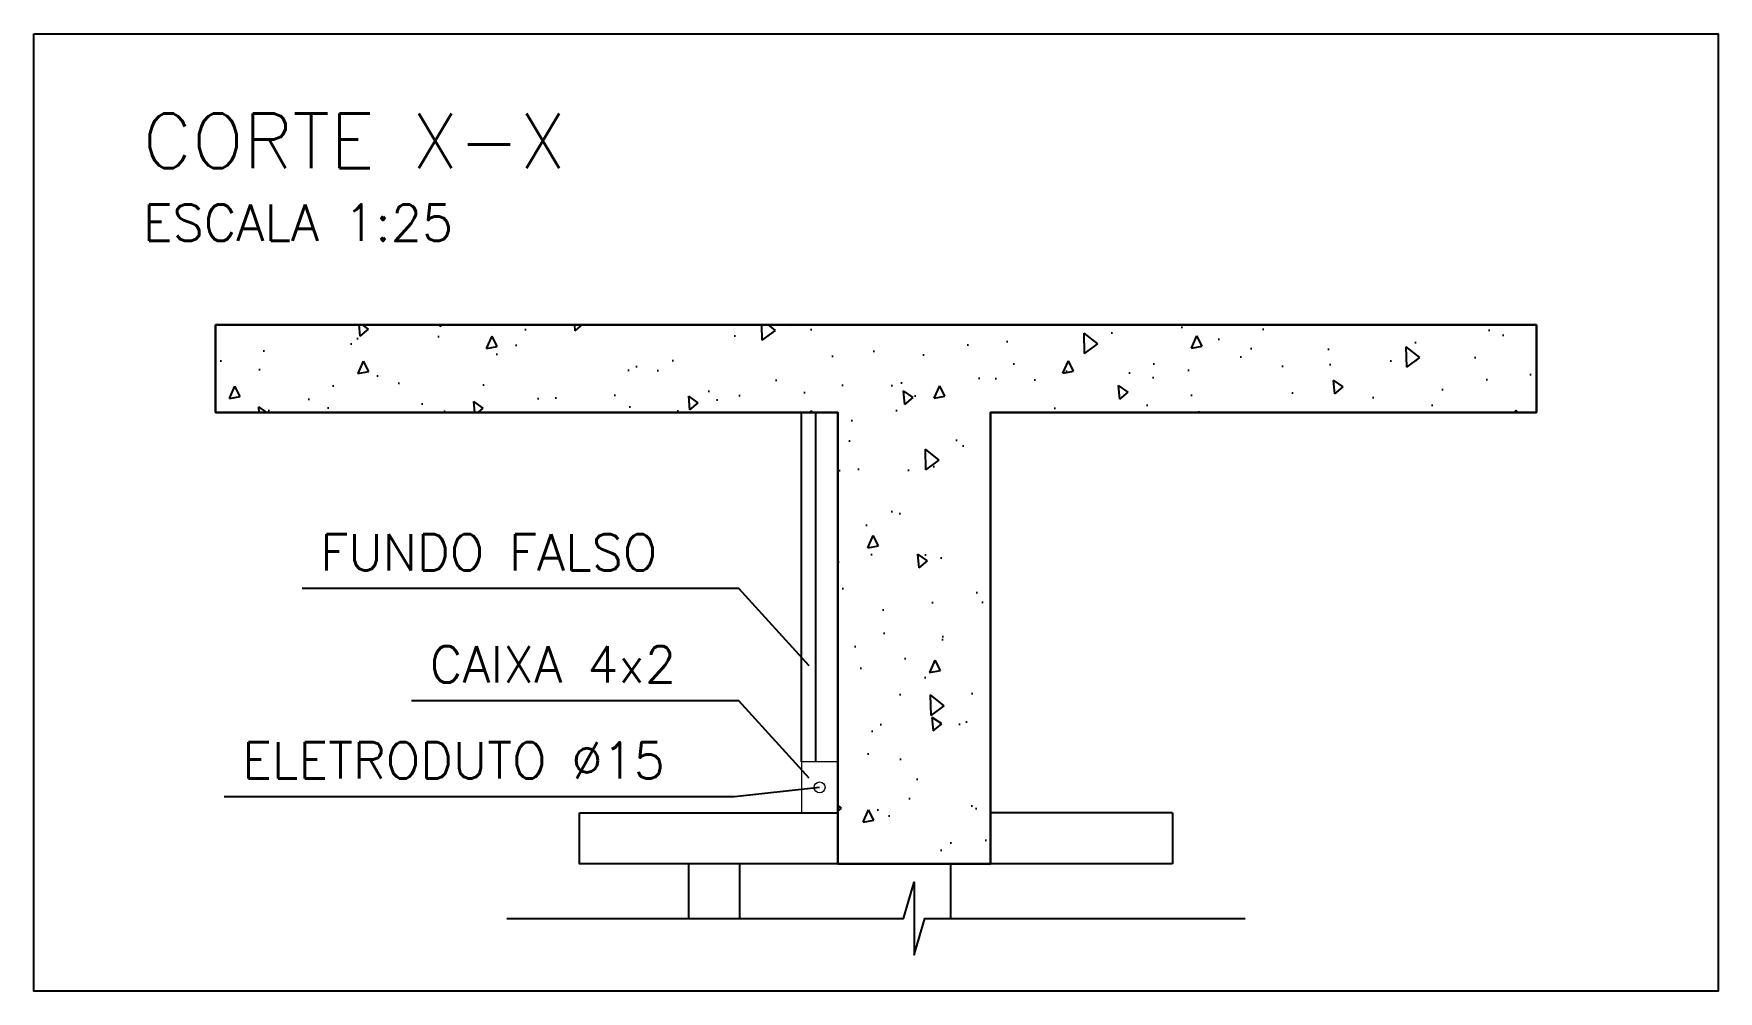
# Model space of a CAD drawing. Extents: x 0 to 175, y -16 to 63.
# Drawn here: x 33.853 to 36.168, y -15.993 to -14.678 of the extents above; entities that cross this region are included whole.
import ezdxf

# ---------------------------------------------------------------- set-up
doc = ezdxf.new("R2010")
doc.units = 0
doc.header["$LTSCALE"] = 0.5
doc.header["$MEASUREMENT"] = 0
for name, color, linetype in [('02', 2, 'CONTINUOUS'), ('AUX00', 7, 'CONTINUOUS'), ('AUX01', 1, 'CONTINUOUS'), ('HATCH', 3, 'CONTINUOUS')]:
    doc.layers.add(name, color=color, linetype=linetype)
for name, color, linetype, lineweight in [('CORTE', 4, 'CONTINUOUS', 30), ('ELE01 - ELETROD', 40, 'CONTINUOUS', 20), ('ELV01 - CAIXA 4x2', 90, 'CONTINUOUS', 20), ('TXT02', 2, 'CONTINUOUS', 20), ('TXT05', 4, 'CONTINUOUS', 30)]:
    doc.layers.add(name, color=color, linetype=linetype, lineweight=lineweight)
doc.styles.add('ROMANS', font='romans.shx')
doc.styles.add('SIMPLEX', font='SIMPLEX')

msp = doc.modelspace()

# ---------------------------------------------------------------- texts
at = {"layer": 'TXT02'}
for s, style, p in [('ESCALA 1:25', 'SIMPLEX', (34.0029, -14.9623)), ('FUNDO FALSO', 'ROMANS', (34.2468, -15.4149)), ('CAIXA 4x2', 'ROMANS', (34.3971, -15.569)), ('ELETRODUTO %%C15', 'ROMANS', (34.1396, -15.7008))]:
    msp.add_text(s, height=0.05, dxfattribs=dict(at, style=style)).set_placement(p)
at = {"layer": 'TXT05', "style": 'SIMPLEX'}
msp.add_text('CORTE X-X', height=0.075, dxfattribs=at).set_placement((34.0029, -14.8623))

# ---------------------------------------------------------------- hatches: boundary and pattern name
at = {"layer": 'HATCH'}
h = msp.add_hatch(dxfattribs=at)
h.set_pattern_fill('AR-CONC', color=256, scale=0.025, angle=45, style=0)
h.set_pattern_definition([(95, (34.69855, 154.62126), (0.137888, 0.11570177), [0.01875, -0.20625]), (40, (34.69855, 154.62126), (-0.15749804, 0.10844204), [0.015, -0.165]), (145.45144, (34.71005, 154.6309), (-0.01961004, 0.2241438), [0.01593505, -0.17528553]), (91.1842, (34.6632, 154.65662), (0.21792335, 0.15940344), [0.028125, -0.309375]), (141.63564, (34.68136, 154.6699), (-0.006975, 0.3374279), [0.0239026, -0.26292844]), (36.18416, (34.6632, 154.65662), (-0.006975, 0.3374279), [0.0225, -0.2475]), (66, (34.68972, 154.66546), (0.17669289, 0.03434562), [0.01875, -0.20625]), (11, (34.68972, 154.66546), (-0.08517715, 0.1712021), [0.015, -0.165]), (116.45144, (34.70444, 154.66832), (0.09151574, 0.20554773), [0.01593505, -0.17528553]), (82.5, (34.698554, 154.621265), (-0.056698296, 0.060997454), [0, -0.163, 0, -0.1675, 0, -0.165625]), (52.5, (34.69855, 154.621265), (-0.023218236, 0.116227362), [0, -0.0955, 0, -0.15925, 0, -0.063125]), (12.5, (34.65913, 154.581843), (0.098354542, 0.09038019), [0, -0.0625, 0, -0.195, 0, -0.25875]), (2.5, (34.64146, 154.56417), (0.085397496, 0.12078995), [0, -0.08125, 0, -0.1295, 0, -0.18375])])
h.paths.add_polyline_path([(34.9579, -15.8178), (34.9579, -15.1978), (34.1029, -15.1978), (34.1029, -15.0778), (35.9179, -15.0778), (35.9179, -15.1978), (35.1679, -15.1978), (35.1679, -15.8178)])

# ---------------------------------------------------------------- linework, layer by layer
at = {"layer": '02'}
for points in [[(34.9079, -15.6778), (34.9079, -15.1978)], [(34.9279, -15.6778), (34.9279, -15.1978)], [(34.9579, -15.8178), (34.6029, -15.8178), (34.6029, -15.7478)], [(34.6029, -15.7478), (34.9579, -15.7478)], [(35.4179, -15.7478), (35.1679, -15.7478)], [(35.4179, -15.7478), (35.4179, -15.8178)], [(34.7529, -15.8178), (34.7529, -15.8928)], [(34.8229, -15.8178), (34.8229, -15.8928)], [(35.1129, -15.8178), (35.1129, -15.8928)], [(35.4179, -15.8178), (35.1679, -15.8178)]]:
    msp.add_lwpolyline(points, dxfattribs=at)
at = {"layer": 'AUX00', "linetype": 'Continuous'}
msp.add_lwpolyline([(33.8529, -14.6778), (36.1679, -14.6778), (36.1679, -15.9928), (33.8529, -15.9928)], close=True, dxfattribs=at)
at = {"layer": 'AUX01'}
for points in [[(34.9183, -15.546), (34.8218, -15.4399), (34.2218, -15.4399)], [(34.9183, -15.7), (34.8218, -15.594), (34.3721, -15.594)], [(34.9329, -15.7128), (34.8158, -15.7258), (34.1146, -15.7258)], [(34.5029, -15.8928), (35.0481, -15.8928), (35.0629, -15.8428), (35.0629, -15.9428), (35.0776, -15.8928), (35.5179, -15.8928)]]:
    msp.add_lwpolyline(points, dxfattribs=at)
at = {"layer": 'CORTE'}
msp.add_lwpolyline([(34.9579, -15.8178), (34.9579, -15.1978), (34.1029, -15.1978), (34.1029, -15.0778), (35.9179, -15.0778), (35.9179, -15.1978), (35.1679, -15.1978), (35.1679, -15.8178)], close=True, dxfattribs=at)
at = {"layer": 'ELE01 - ELETROD'}
msp.add_circle((34.9329, -15.7128), 0.0075, dxfattribs=at)
at = {"layer": 'ELV01 - CAIXA 4x2'}
msp.add_lwpolyline([(34.9079, -15.7478), (34.9579, -15.7478), (34.9579, -15.6778), (34.9079, -15.6778)], close=True, dxfattribs=at)

msp.set_redraw_order([(e.dxf.handle, doc.entitydb.next_handle()) for e in msp.query("TEXT MTEXT ATTDEF DIMENSION ARC_DIMENSION")])  # texts and dimensions are drawn at this point

doc.saveas('drawing.dxf')
